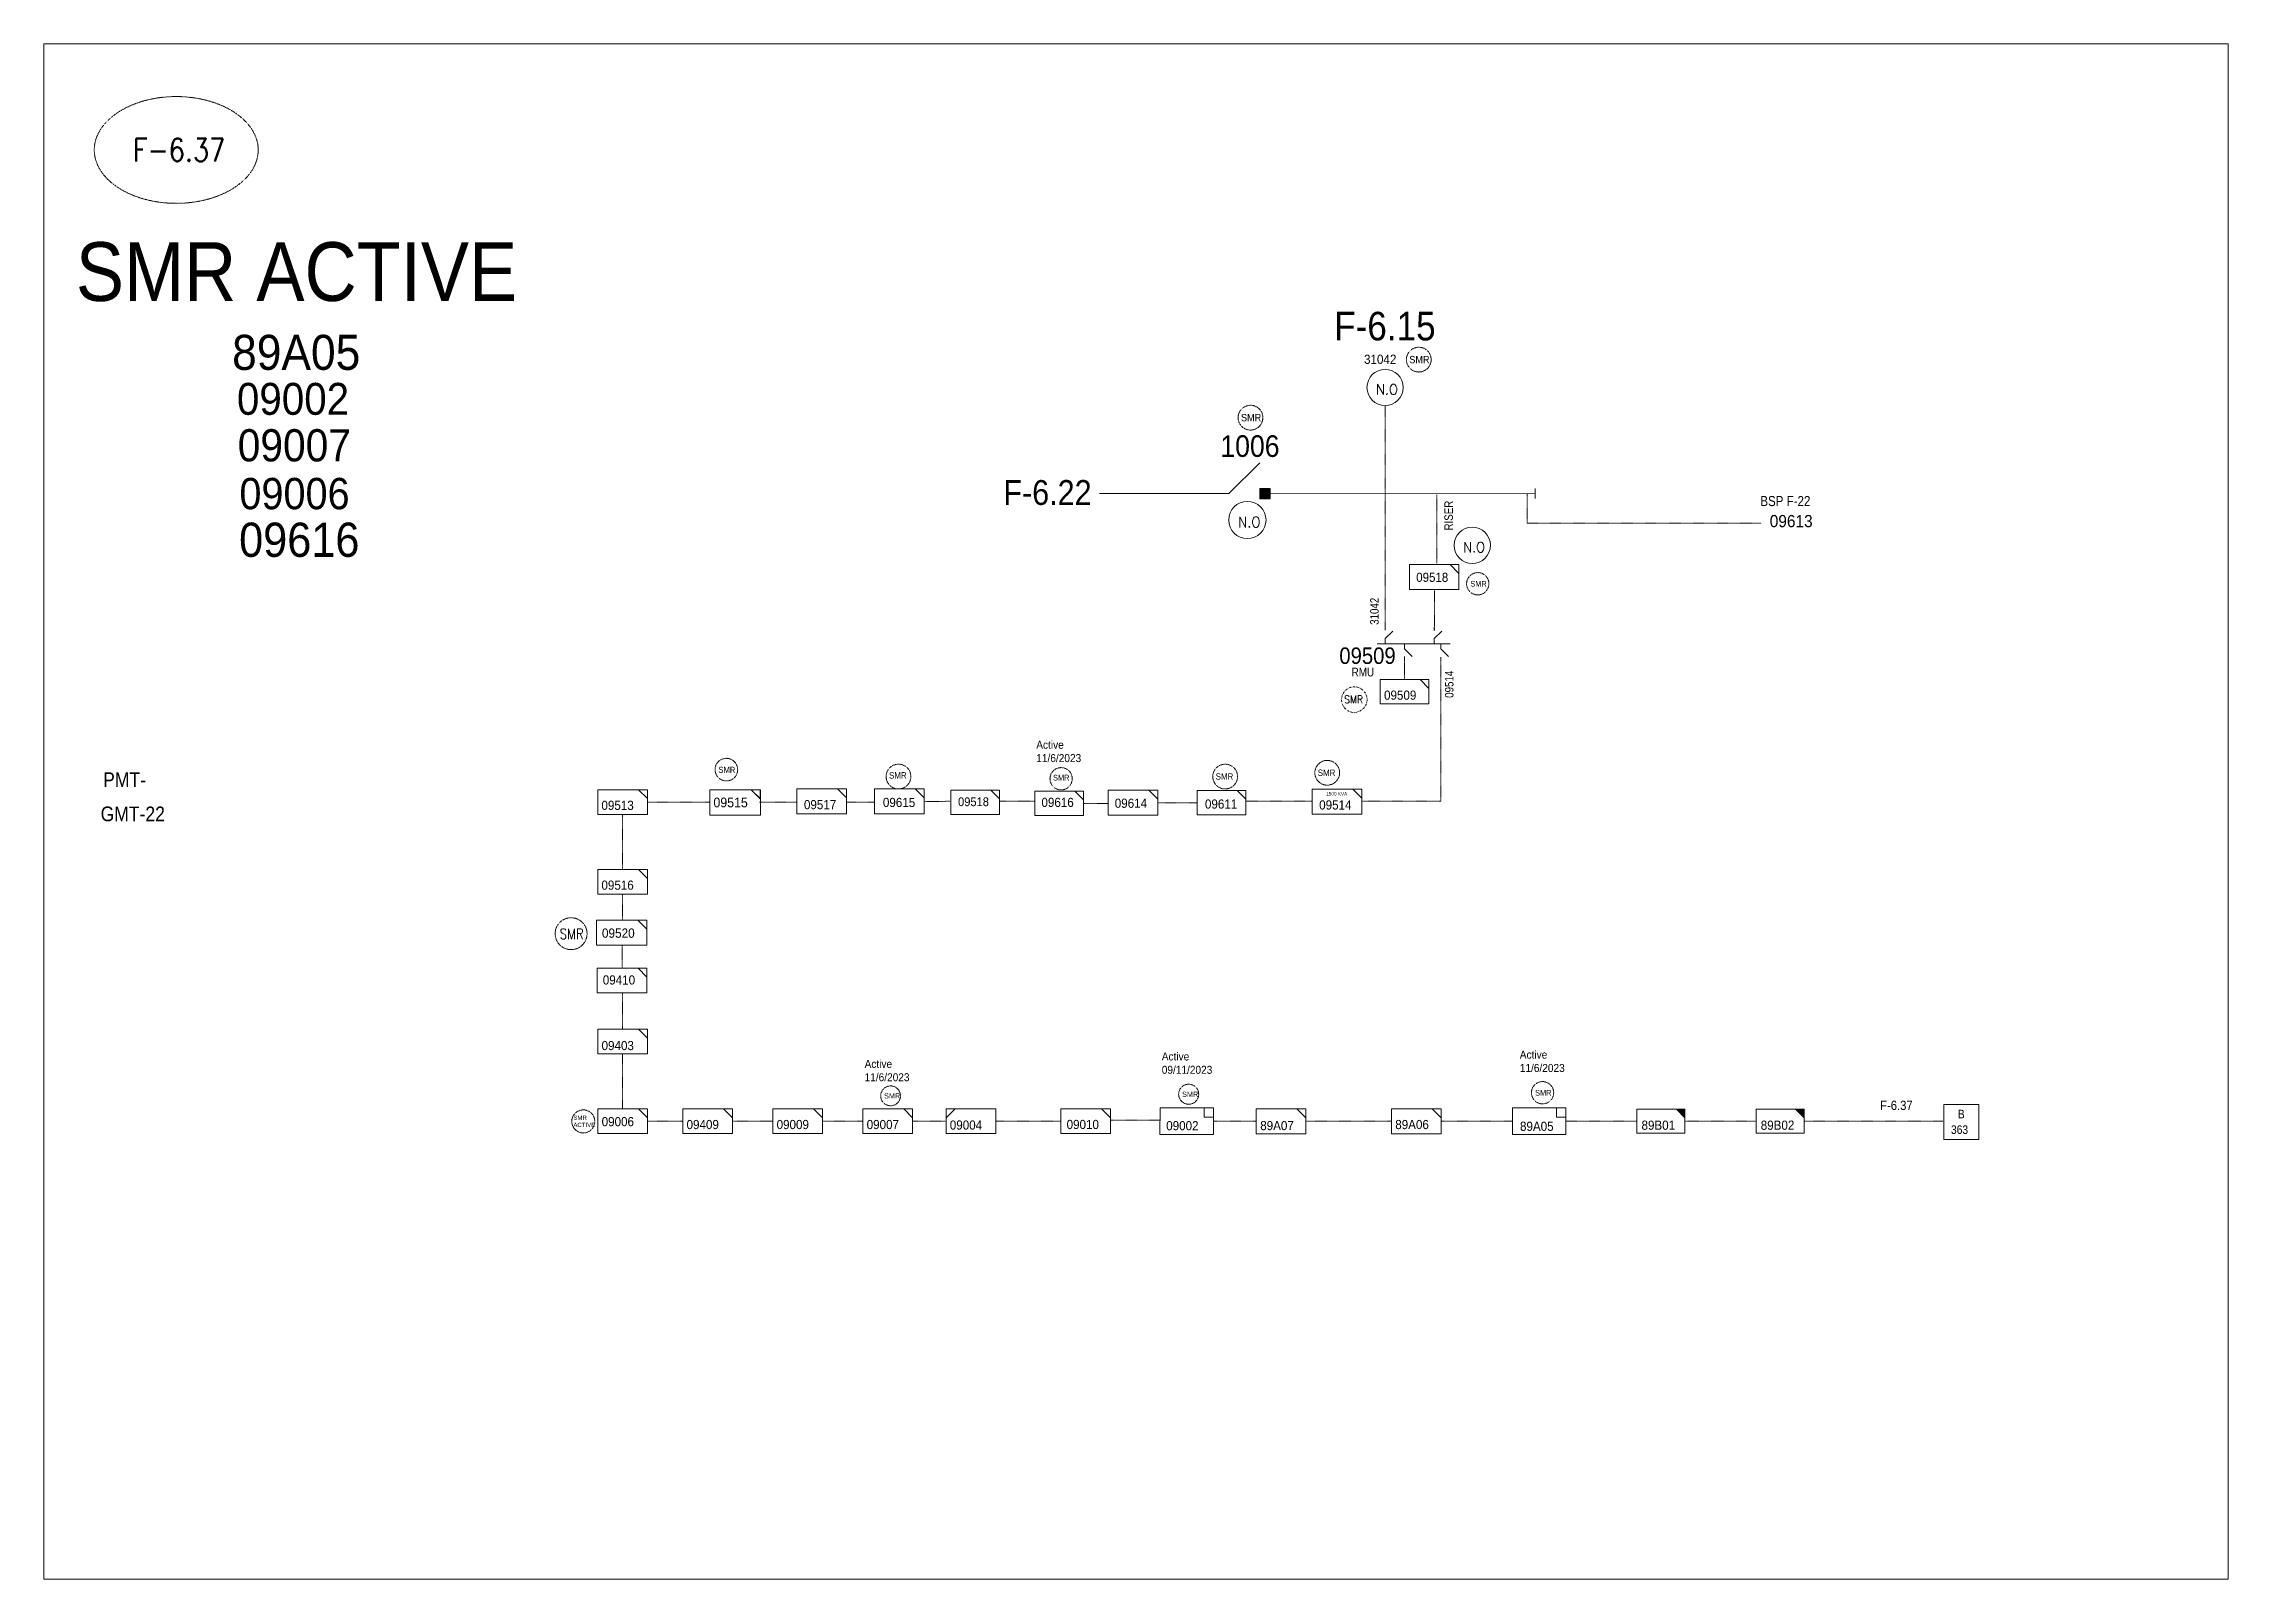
# Model space of a CAD drawing. Header units: metres. Extents: x 65984 to 144644, y -19036 to 23726.
# Drawn here: x 101724 to 102604, y -12188 to -11570 of the extents above; entities that cross this region are included whole.
import ezdxf
from ezdxf.enums import TextEntityAlignment as Align

# ---------------------------------------------------------------- set-up
doc = ezdxf.new("R2010")
doc.units = ezdxf.units.M
doc.header["$MEASUREMENT"] = 0
doc.linetypes.add('DGN Style 3', pattern=[0.013877, 0, -0.013877])
doc.linetypes.add('DGN Style 4', pattern=[1.6, 0.8, -0.4, 0, -0.4])
doc.layers.get('0').update_dxf_attribs({"color": 95, "lineweight": 40})
for name, color, linetype, lineweight in [('ABS', 7, 'Continuous', 40), ('d_eos', 111, 'Continuous', 40), ('d_eos no', 121, 'Continuous', 40), ('d_switch', 95, 'Continuous', 40), ('d_tf no', 6, 'Continuous', 40), ('d_ug cable', 95, 'Continuous', 40), ('d_unit sub', 7, 'Continuous', 40), ('fedr no', 95, 'Continuous', 40), ('GRID STATION  04', 7, 'Continuous', 40), ('GRID STATION 01', 7, 'Continuous', 40), ('Level 37', 7, 'Continuous', 0), ('O H MAIN FEEDER', 4, 'Continuous', 100), ('SW N O', 114, 'Continuous', 30)]:
    doc.layers.add(name, color=color, linetype=linetype, lineweight=lineweight)
doc.styles.add('NASKHF', font='naskhf.shx', dxfattribs={"height": 8})
doc.styles.add('Style-Arial', font='arial.ttf')
doc.styles.add('Style-ENGINEERING', font='ENGINEERING.shx')
doc.styles.add('Style-msdefault', font='msdefault.shx')
doc.styles.add('Style-simplex', font='simplex.shx')
doc.styles.add('Style-STANDARD', font='STANDARD.shx')

msp = doc.modelspace()

# ---------------------------------------------------------------- texts
at = {"layer": 'd_eos no', "color": 2, "linetype": 'Continuous', "lineweight": 13, "style": 'Style-Arial', "width": 0.88}
msp.add_text('09509', height=6.638, dxfattribs=at).set_placement((102245.94, -11812.81), align=Align.TOP_LEFT)
at = {"layer": 'd_switch', "color": 7, "linetype": 'Continuous', "lineweight": 13, "style": 'Style-ENGINEERING', "width": 0.857143}
for s, p in [('RISER', (102288.25, -11765.71)), ('31042', (102258.36, -11803.71))]:
    msp.add_text(s, height=3.43, rotation=90, dxfattribs=at).set_placement(p, align=Align.TOP_LEFT)
at = {"layer": 'd_switch', "color": 55, "linetype": 'Continuous', "lineweight": 13, "style": 'Style-msdefault', "width": 0.857143}
msp.add_text('BSP F-22', height=4.057, dxfattribs=at).set_placement((102415.51, -11751.81), align=Align.TOP_LEFT)
at = {"layer": 'd_switch', "color": 7, "linetype": 'Continuous', "lineweight": 13, "insert": (102288.48, -11833.11), "char_height": 3.43, "attachment_point": 1, "rotation": 90, "style": 'NASKHF'}
msp.add_mtext('\\FENGINEERING;\\H1x;\\W0.857143;09514\\P', dxfattribs=at)
at = {"layer": 'd_switch', "color": 2, "linetype": 'Continuous', "lineweight": 13, "insert": (102463.78, -11995.35), "char_height": 3.7627, "attachment_point": 1, "style": 'NASKHF'}
msp.add_mtext('\\Fmsdefault;\\H1x;\\W0.9;F-6.37\\P', dxfattribs=at)
at = {"layer": 'd_tf no', "color": 121, "linetype": 'Continuous', "lineweight": 13, "style": 'Style-msdefault', "width": 0.945946}
for s, height, p in [('89A05', 14.113, (101799.96, -11686.89)), ('09002', 12.843, (101801.9, -11706.26)), ('09007', 12.969, (101802.22, -11724.9)), ('09006', 12.619, (101802.9, -11744.53)), ('09616', 13.777, (101802.78, -11762.54)), ('09616', 3.7, (102125.95, -11873.35)), ('09006', 3.7, (101948.81, -12001.94)), ('09007', 3.7, (102055.55, -12003.11)), ('09002', 3.7, (102176.21, -12003.58)), ('89A05', 3.7, (102318.71, -12003.81))]:
    msp.add_text(s, height=height, dxfattribs=at).set_placement(p, align=Align.TOP_LEFT)
at = {"layer": 'd_tf no', "color": 2, "linetype": 'Continuous', "lineweight": 13, "style": 'Style-msdefault', "width": 0.945946}
for s, height, p in [('31042', 3.7, (102255.89, -11694.88)), ('09518', 3.667, (102276.91, -11782.72)), ('09509', 3.7, (102263.94, -11830.17)), ('09515', 3.932, (101993.84, -11873.28)), ('09615', 3.7, (102062.09, -11873.38)), ('09611', 3.7, (102191.81, -11874.02)), ('09514', 3.7, (102237.82, -11874.39)), ('09520', 3.75, (101948.92, -11925.99))]:
    msp.add_text(s, height=height, dxfattribs=at).set_placement(p, align=Align.TOP_LEFT)
at = {"layer": 'd_tf no', "color": 7, "linetype": 'Continuous', "lineweight": 13, "style": 'Style-msdefault', "width": 0.945946}
for s, height, p in [('09613', 4.913, (102419.3, -11759.46)), ('1500 KVA', 1.368, (102240.64, -11871.08))]:
    msp.add_text(s, height=height, dxfattribs=at).set_placement(p, align=Align.TOP_LEFT)
at = {"layer": 'd_tf no', "color": 1, "linetype": 'Continuous', "lineweight": 13, "ltscale": 0.9, "style": 'Style-simplex', "width": 0.909091}
msp.add_text('SMR', height=3.004, dxfattribs=at).set_placement((102251.68, -11833.72), align=Align.MIDDLE_CENTER)
at = {"layer": 'd_tf no', "color": 1, "linetype": 'Continuous', "lineweight": 40, "style": 'Style-msdefault', "width": 0.945946}
msp.add_text('SMR', height=2.428, dxfattribs=at).set_placement((101995.84, -11860.89), align=Align.TOP_LEFT)
at = {"layer": 'd_tf no', "color": 1, "linetype": 'Continuous', "lineweight": 13, "style": 'Style-msdefault', "width": 0.945946}
for s, height, p in [('09513', 3.7, (101948.72, -11874.55)), ('09517', 3.7, (102030.29, -11874.26)), ('09518', 3.539, (102092.36, -11873.19)), ('09614', 3.7, (102155.48, -11873.7)), ('09516', 3.7, (101948.72, -11906.69)), ('09410', 3.7, (101949.27, -11944.87)), ('09403', 3.7, (101948.78, -11971.3)), ('09409', 3.7, (101983.01, -12003.11)), ('09009', 3.7, (102019.28, -12003.11)), ('09004', 3.7, (102089.04, -12003.32)), ('09010', 3.7, (102136.09, -12003.08)), ('89A07', 3.7, (102214.08, -12003.53)), ('89A06', 3.7, (102268.47, -12003.11)), ('89B01', 3.7, (102367.65, -12003.38)), ('89B02', 3.7, (102415.67, -12003.38))]:
    msp.add_text(s, height=height, dxfattribs=at).set_placement(p, align=Align.TOP_LEFT)
at = {"layer": 'd_tf no', "color": 1, "lineweight": 13, "char_height": 2.9611, "attachment_point": 1, "style": 'NASKHF'}
for insert in [(102274.12, -11695.38), (102206.33, -11718.75)]:
    msp.add_mtext('\\Fmsdefault;\\H1x;\\W0.925;SMR\\P', dxfattribs=dict(at, insert=insert))
at = {"layer": 'd_tf no', "color": 2, "lineweight": 13, "attachment_point": 1, "style": 'NASKHF'}
for s, insert, char_height in [('\\Fmsdefault;\\H1x;\\W0.925;SMR\\P', (102298.7, -11786), 2.3231), ('\\Fmsdefault;\\H1x;\\W0.925;SMR\\P', (102064.56, -11863.04), 2.5812), ('\\Fmsdefault;\\H1x;\\W0.925;SMR\\P', (102130.63, -11864.09), 2.3231), ('\\Fmsdefault;\\H1x;\\W0.925;SMR\\P', (102196.13, -11863.49), 2.5812), ('\\Fmsdefault;\\H1x;\\W0.925;SMR\\P', (102237.25, -11861.98), 2.5812), ('\\Fmsdefault;\\H1x;\\W0.925;SMR\\P', (102062.56, -11992.38), 2.0698), ('\\Fmsdefault;\\H1x;\\W0.925;SMR\\P', (102182.58, -11991.72), 2.0908), ('\\Fmsdefault;\\H1x;\\W0.925;SMR\\P', (102324.8, -11991.02), 2.3231), ('\\Fmsdefault;\\H1x;\\W0.925;SMR\\PACTIVE \\P', (101937.41, -12001.35), 1.7306)]:
    msp.add_mtext(s, dxfattribs=dict(at, insert=insert, char_height=char_height))
at = {"layer": 'd_tf no', "color": 121, "linetype": 'Continuous', "lineweight": 40, "char_height": 3.2147, "attachment_point": 1, "style": 'NASKHF'}
for s, insert in [('\\Fmsdefault;\\H1x;\\W0.945946;Active\\P11/6/2023', (102123.87, -11850.4)), ('\\Fmsdefault;\\H1x;\\W0.945946;Active\\P09/11/2023', (102174.42, -11975.95)), ('\\Fmsdefault;\\H1x;\\W0.945946;Active\\P11/6/2023', (102318.63, -11975.21)), ('\\Fmsdefault;\\H1x;\\W0.945946;Active\\P11/6/2023', (102054.72, -11978.95))]:
    msp.add_mtext(s, dxfattribs=dict(at, insert=insert))
at = {"layer": 'd_tf no', "color": 1, "linetype": 'Continuous', "lineweight": 40, "ltscale": 0.3, "insert": (101936.73, -11928.18), "char_height": 4.2084, "attachment_point": 5, "line_spacing_factor": 1.2, "style": 'Style-STANDARD'}
msp.add_mtext('\\H1x;\\W0.909091;SMR\\P', dxfattribs=at)
at = {"layer": 'fedr no', "color": 6, "linetype": 'Continuous', "lineweight": 13, "style": 'Style-STANDARD', "width": 0.909091}
msp.add_text('F-6.37', height=9.19, dxfattribs=at).set_placement((101778.65, -11612.43), align=Align.MIDDLE_CENTER)
at = {"layer": 'GRID STATION  04', "color": 1, "linetype": 'Continuous', "lineweight": 13, "style": 'Style-msdefault', "width": 0.888889}
for s, height, p in [('B', 3.47, (102495.08, -11999.02)), ('363', 3.468, (102492.31, -12005.29))]:
    msp.add_text(s, height=height, dxfattribs=at).set_placement(p, align=Align.TOP_LEFT)
at = {"layer": 'GRID STATION 01', "linetype": 'Continuous', "lineweight": 13, "style": 'Style-msdefault', "width": 0.888889}
for s, p in [('PMT-', (101748, -11863.1)), ('GMT-22', (101746.99, -11876.87))]:
    msp.add_text(s, height=5.94, dxfattribs=at).set_placement(p, align=Align.TOP_LEFT)
at = {"layer": 'Level 37', "color": 121, "linetype": 'Continuous', "lineweight": 13, "style": 'Style-Arial', "width": 0.88}
msp.add_text('SMR ACTIVE', height=23.662, dxfattribs=at).set_placement((101737.01, -11673.25))
at = {"layer": 'Level 37', "color": 55, "linetype": 'Continuous', "lineweight": 13, "ltscale": 1.417753, "style": 'Style-Arial', "width": 0.88}
msp.add_text('F-6.15', height=11.5, dxfattribs=at).set_placement((102243.86, -11689.13))
at = {"layer": 'Level 37', "color": 2, "linetype": 'Continuous', "lineweight": 13, "style": 'Style-Arial', "width": 0.88}
msp.add_text('1006', height=8.713, dxfattribs=at).set_placement((102198.02, -11736.06))
at = {"layer": 'Level 37', "color": 55, "linetype": 'Continuous', "lineweight": 13, "style": 'Style-Arial', "width": 0.88}
msp.add_text('F-6.22', height=10, dxfattribs=at).set_placement((102110.62, -11755.4))
at = {"layer": 'Level 37', "color": 2, "linetype": 'Continuous', "lineweight": 13, "style": 'Style-msdefault', "width": 0.854701}
msp.add_text('RMU', height=3.483, dxfattribs=at).set_placement((102255.42, -11822.73), align=Align.MIDDLE_CENTER)

# ---------------------------------------------------------------- blocks, each defined once
blk = doc.blocks.new('TF_8')
at = {"color": 0, "linetype": 'ByBlock', "lineweight": -2}
blk.add_line((6.3, 4.95), (9.9, 1.35), dxfattribs=at)
blk.add_3dface([(-10.1, 4.95), (9.9, 4.95), (9.9, -5.05), (-10.1, -5.05)], dxfattribs=at)
blk = doc.blocks.new('exist.us-1000kva')
at = {"color": 0, "linetype": 'ByBlock', "lineweight": -2, "flags": 128}
blk.add_lwpolyline([(40, 12.9), (32.8, 20), (40, 20)], close=True, dxfattribs=at)
at = {"color": 0, "linetype": 'ByBlock', "lineweight": -2, "extrusion": (0, 0, -1)}
blk.add_solid([(-40, 12.9), (-32.8, 20), (-40, 20)], dxfattribs=at)
at = {"color": 0, "linetype": 'ByBlock', "lineweight": -2, "xscale": 2, "yscale": 2}
blk.add_blockref('TF_8', (20.2, 10.1), dxfattribs=at)
blk = doc.blocks.new('TF3')
at = {"color": 0, "linetype": 'ByBlock', "lineweight": -2}
for p, q in [((11.3, 9), (18.3, 9)), ((18.3, 9), (18.3, 2))]:
    blk.add_line(p, q, dxfattribs=at)
at = {"color": 0, "linetype": 'ByBlock', "lineweight": -2, "flags": 128}
blk.add_lwpolyline([(18.3, 2), (11.3, 2), (11.3, 9)], dxfattribs=at)
at = {"color": 0, "linetype": 'ByBlock', "lineweight": -2}
blk.add_3dface([(-21.7, 9), (18.3, 9), (18.3, -11), (-21.7, -11)], dxfattribs=at)
blk = doc.blocks.new('*U3405')
at = {"layer": 'd_unit sub', "color": 1, "linetype": 'Continuous', "lineweight": 13, "flags": 128}
blk.add_lwpolyline([(6.4, 5), (9.99, 1.4), (9.99, 5)], close=True, dxfattribs=at)
at = {"layer": 'd_unit sub', "color": 1, "linetype": 'Continuous', "lineweight": 13, "xscale": 0.999671859597321, "yscale": 0.999671859597321, "zscale": 0.2499179648993302, "rotation": 359.9999999999999}
blk.add_blockref('TF_8', (0.1, 0.05), dxfattribs=at)
blk = doc.blocks.new('*U2819')
at = {"layer": 'd_unit sub', "color": 2, "linetype": 'Continuous', "lineweight": 13, "flags": 128}
blk.add_lwpolyline([(6.4, 5), (9.99, 1.4), (9.99, 5)], close=True, dxfattribs=at)
at = {"layer": 'd_unit sub', "color": 2, "linetype": 'Continuous', "lineweight": 13, "xscale": 0.999671859597321, "yscale": 0.999671859597321, "zscale": 0.2499179648993302, "rotation": 359.9999999999999}
blk.add_blockref('TF_8', (0.1, 0.05), dxfattribs=at)
blk = doc.blocks.new('*U3406')
at = {"layer": 'd_unit sub', "color": 2, "linetype": 'Continuous', "lineweight": 13, "flags": 128}
blk.add_lwpolyline([(6.4, 5), (9.99, 1.4), (9.99, 5)], close=True, dxfattribs=at)
at = {"layer": 'd_unit sub', "color": 2, "linetype": 'Continuous', "lineweight": 13, "xscale": 0.999671859597321, "yscale": 0.999671859597321, "zscale": 0.2451454205505333, "rotation": 359.9999999999999}
blk.add_blockref('TF_8', (0.1, 0.05), dxfattribs=at)
blk = doc.blocks.new('*U2880')
at = {"layer": 'd_unit sub', "color": 2, "linetype": 'Continuous', "lineweight": 13, "flags": 128}
blk.add_lwpolyline([(6.41, 5), (10.01, 5), (10.01, 1.4)], close=True, dxfattribs=at)
at = {"layer": 'd_unit sub', "color": 2, "linetype": 'Continuous', "lineweight": 13, "xscale": 0.999671859597321, "yscale": 0.999671859597321, "zscale": 0.2499179648993302, "rotation": 359.9999999999999}
blk.add_blockref('TF_8', (0.11, 0.05), dxfattribs=at)
blk = doc.blocks.new('ABS2_1_1')
at = {"color": 0, "linetype": 'ByBlock', "lineweight": -2, "ltscale": 500}
for q in [(-29900, 43500), (0, 0)]:
    blk.add_line((0, 13600), q, dxfattribs=at)
at = {"color": 0, "linetype": 'ByBlock', "lineweight": -2, "ltscale": 500, "flags": 128}
for points in [[(5000, 43600), (-5000, 43600), (-5000, 53600), (5000, 53600)], [(3791, 49653), (3791, 49653), (3791, 49653)]]:
    blk.add_lwpolyline(points, close=True, dxfattribs=at)
at = {"color": 0, "linetype": 'ByBlock', "lineweight": -2, "ltscale": 500}
for points in [[(5000, 43600), (-5000, 43600), (5000, 53600), (-5000, 53600)], [(3791, 49653), (3791, 49653), (3791, 49653)]]:
    blk.add_solid(points, dxfattribs=at)
blk = doc.blocks.new('*U3888')
at = {"layer": 'd_unit sub', "color": 1, "linetype": 'Continuous', "lineweight": 13, "flags": 128}
blk.add_lwpolyline([(6.4, 5), (9.99, 1.4), (9.99, 5)], close=True, dxfattribs=at)
at = {"layer": 'd_unit sub', "color": 1, "linetype": 'Continuous', "lineweight": 13, "xscale": 0.999671859597321, "yscale": 0.999671859597321, "zscale": 0.2303461224946311, "rotation": 359.9999999999999}
blk.add_blockref('TF_8', (0.1, 0.05), dxfattribs=at)
blk = doc.blocks.new('*U4095')
at = {"layer": 'SW N O', "color": 3, "lineweight": 13, "ltscale": 0.426762}
blk.add_circle((0, 0), 16.8, dxfattribs=at)
at = {"layer": 'SW N O', "color": 3, "lineweight": 13, "insert": (1.7, -1.8), "char_height": 9.6, "attachment_point": 5, "line_spacing_factor": 0.6, "style": 'Style-STANDARD'}
blk.add_mtext('N.O', dxfattribs=at)
blk = doc.blocks.new('*U4096')
at = {"layer": 'SW N O', "color": 3, "lineweight": 13, "ltscale": 0.426762}
blk.add_circle((0, 0), 16.8, dxfattribs=at)
at = {"layer": 'SW N O', "color": 3, "lineweight": 13, "insert": (1.7, -1.8), "char_height": 9.6, "attachment_point": 5, "line_spacing_factor": 0.6, "style": 'Style-STANDARD'}
blk.add_mtext('N.O', dxfattribs=at)

# ---------------------------------------------------------------- linework, layer by layer
at = {"layer": 'd_eos', "color": 2, "linetype": 'Continuous', "lineweight": 13, "ltscale": 0.421439}
for p, q in [((102264.37, -11805.9), (102264.37, -11804.63)), ((102264.37, -11809.23), (102267.51, -11806.19)), ((102284.16, -11805.93), (102284.16, -11804.66)), ((102284.16, -11809.26), (102287.29, -11806.22)), ((102261.24, -11811.32), (102290.54, -11811.32)), ((102264.37, -11811.32), (102264.37, -11809.23)), ((102272.17, -11811.32), (102272.17, -11813.4)), ((102272.17, -11813.4), (102275.31, -11816.45)), ((102272.17, -11816.74), (102272.17, -11818)), ((102284.16, -11811.35), (102284.16, -11809.26)), ((102286.8, -11811.32), (102286.8, -11813.4)), ((102286.8, -11813.4), (102289.94, -11816.45)), ((102286.8, -11816.74), (102286.8, -11818.01))]:
    msp.add_line(p, q, dxfattribs=at)
at = {"layer": 'd_ug cable', "color": 2, "linetype": 'DGN Style 3', "lineweight": 13}
msp.add_line((102272.18, -11825.77), (102272.17, -11816.52), dxfattribs=at)
at = {"layer": 'd_ug cable', "color": 1, "linetype": 'DGN Style 3', "lineweight": 13}
for p, q in [((101967.23, -11875.09), (101992.37, -11875.09)), ((102078.72, -11874.85), (102089.52, -11874.77)), ((102109.04, -11874.77), (102123.12, -11874.77)), ((102143.06, -11875.65), (102152.79, -11875.65)), ((101957.23, -11902.23), (101957.23, -11880.09)), ((101957.23, -11922.64), (101957.23, -11912.23)), ((101957.11, -11932.66), (101957.11, -11941.98)), ((101957.23, -11966.51), (101957.23, -11951.98)), ((101957.23, -11998.65), (101957.23, -11976.51)), ((101967.23, -12003.65), (101981.53, -12003.65)), ((102001.52, -12003.65), (102017.8, -12003.65)), ((102037.79, -12003.65), (102054.06, -12003.65)), ((102074.06, -12003.65), (102087.58, -12003.65)), ((102195.23, -12003.65), (102212.48, -12003.65)), ((102232.47, -12003.65), (102266.99, -12003.65))]:
    msp.add_line(p, q, dxfattribs=at)
at = {"layer": 'd_ug cable', "color": 1, "linetype": 'DGN Style 3', "lineweight": 13, "flags": 128}
for points in [[(102264.4, -11804.79), (102264.4, -11715.68)], [(102285.27, -11751.35), (102285.16, -11778.96), (102285.16, -11778.96), (102285.16, -11778.96)], [(102284.22, -11805.97), (102284.22, -11789.37), (102284.22, -11789.37)], [(102286.8, -11818.01), (102286.8, -11874.77), (102286.8, -11874.77)], [(102012.36, -11875.09), (102027.42, -11875.09)], [(102047.42, -11875.09), (102058.67, -11875.09)], [(102172.85, -11875.34), (102188.74, -11875.34)], [(102208.61, -11874.77), (102234.96, -11874.77), (102234.96, -11874.77)], [(102254.95, -11874.77), (102286.8, -11874.77), (102286.8, -11874.77)], [(102107.57, -12003.62), (102133.75, -12003.62)], [(102153.74, -12003.24), (102173.72, -12003.24)], [(102315.63, -12003.65), (102286.98, -12003.65)], [(102365.8, -12003.65), (102337.14, -12003.65)], [(102413.81, -12003.65), (102385.16, -12003.65)], [(102488.96, -12003.65), (102488.96, -12003.65), (102433.18, -12003.65)]]:
    msp.add_lwpolyline(points, dxfattribs=at)
at = {"layer": 'd_ug cable', "color": 191, "linetype": 'DGN Style 3', "lineweight": 13, "flags": 128}
msp.add_lwpolyline([(102321.56, -11750.84), (102321.56, -11762.81), (102415.95, -11762.81)], dxfattribs=at)
at = {"layer": 'd_ug cable', "color": 2, "linetype": 'DGN Style 3', "lineweight": 13}
for centre, radius in [((102277.94, -11696.88), 4.99), ((102210.15, -11720.26), 4.99), ((101999.04, -11862.02), 4.56), ((101936.5, -11928.1), 6.43)]:
    msp.add_circle(centre, radius, dxfattribs=at)
at = {"layer": 'd_ug cable', "color": 1, "linetype": 'DGN Style 3', "lineweight": 13}
for centre, radius in [((102301.69, -11787.15), 4.49), ((102068.37, -11864.81), 4.99), ((102133.88, -11865.7), 4.49), ((102199.95, -11864.81), 4.99), ((102241.06, -11863.29), 4.99), ((102065.19, -11993.41), 4), ((102185.25, -11992.75), 4.04), ((102327.79, -11992.16), 4.49), ((101941.41, -12003.7), 4.64)]:
    msp.add_circle(centre, radius, dxfattribs=at)
at = {"layer": 'd_ug cable', "color": 2, "linetype": 'DGN Style 4', "lineweight": 13}
msp.add_circle((102251.96, -11833.82), 5.15, dxfattribs=at)
at = {"layer": 'fedr no', "color": 82, "linetype": 'DGN Style 3', "lineweight": 13, "true_color": 0x1dc70e}
msp.add_ellipse((101777.45, -11612.43), major_axis=(33.02, 0), ratio=0.651175, dxfattribs=at)
at = {"layer": 'GRID STATION  04', "color": 1, "linetype": 'Continuous', "lineweight": 13, "ltscale": 0.39177, "flags": 128}
msp.add_lwpolyline([(102503.55, -12011), (102503.55, -11996.84), (102489.4, -11996.84), (102489.4, -12011)], close=True, dxfattribs=at)
at = {"layer": 'O H MAIN FEEDER', "color": 191, "lineweight": 13, "ltscale": 0.426762}
msp.add_line((102200.17, -11750.84), (102149.33, -11750.84), dxfattribs=at)
at = {"layer": 'O H MAIN FEEDER', "color": 1, "lineweight": 13, "ltscale": 0.426762}
msp.add_line((102324.8, -11750.84), (102214.73, -11750.88), dxfattribs=at)
at = {"layer": 'O H MAIN FEEDER', "color": 131, "lineweight": 13, "ltscale": 0.426762}
msp.add_line((102324.8, -11752.86), (102324.8, -11748.81), dxfattribs=at)
at = {"layer": 'O H MAIN FEEDER', "color": 140, "linetype": 'Continuous', "lineweight": 13, "flags": 128}
msp.add_lwpolyline([(101724.06, -11569.63), (102604.01, -11569.63), (102604.01, -12188.13), (101724.06, -12188.13)], close=True, dxfattribs=at)

# ---------------------------------------------------------------- block references
at = {"layer": 'ABS', "color": 2, "linetype": 'Continuous', "lineweight": 13, "ltscale": 0.690717, "xscale": 0.0004162977093428842, "yscale": 0.0004162977093428842, "zscale": 0.0003680335276451397, "rotation": 269.9999999999997}
msp.add_blockref('ABS2_1_1', (102195.79, -11750.84), dxfattribs=at)
at = {"layer": 'd_unit sub', "color": 2, "linetype": 'Continuous', "lineweight": 13}
for name, p in [('*U2880', (102284.12, -11784.43)), ('*U2819', (102068.67, -11874.8)), ('*U2819', (102244.96, -11874.93)), ('*U2819', (101957.23, -12003.64)), ('*U2819', (102064.06, -12003.64))]:
    msp.add_blockref(name, p, dxfattribs=at)
for name, p, xscale, yscale, zscale in [('TF_8', (102272.28, -11830.62), 0.9796784224053754, 0.9796784224053754, 0.2449196056013438), ('*U3406', (102002.53, -11875.27), 1.019468217428166, 1.019468217428166, 1.019468217428166), ('TF_8', (102198.63, -11875.29), 0.9796784224053754, 0.9796784224053754, 0.2449196056013438), ('TF_8', (102133.17, -11875.48), 0.9796784224053754, 0.9796784224053754, 0.2449196056013438)]:
    msp.add_blockref(name, p, dxfattribs=dict(at, xscale=xscale, yscale=yscale, zscale=zscale))
at = {"layer": 'd_unit sub', "color": 1, "linetype": 'Continuous', "lineweight": 13}
for p in [(101957.23, -11875.09), (102037.42, -11874.8), (102162.81, -11875.34), (101957.23, -11907.23), (101957.05, -11946.98), (101991.53, -12003.64), (102027.8, -12003.64), (102143.75, -12003.62), (102276.99, -12003.65)]:
    msp.add_blockref('*U3405', p, dxfattribs=at)
for name, p, xscale, yscale, zscale in [('*U3888', (102099.28, -11875.15), 0.9764703914850565, 0.9764703914850565, 0.9764703914850565), ('exist.us-1000kva', (102365.8, -12008.49), 0.4841668605426701, 0.4841668605426701, 0.4841668605426701), ('exist.us-1000kva', (102413.81, -12008.49), 0.4841668605426701, 0.4841668605426701, 0.4841668605426701)]:
    msp.add_blockref(name, p, dxfattribs=dict(at, xscale=xscale, yscale=yscale, zscale=zscale))
at = {"layer": 'd_unit sub', "color": 2, "linetype": 'Continuous', "lineweight": 13}
for name, p, xscale, yscale, zscale, rotation in [('TF_8', (101957.02, -11927.66), 1.01358437168992, 1.01358437168992, 0.2249261684093972, 359.9999999999999), ('TF3', (102185.38, -12003.1), 0.5378254598070786, 0.5378254598070786, 0.1639711767704507, 359.922), ('TF3', (102327.3, -12003.11), 0.5378254598070793, 0.5378254598070793, 0.1639711767704507, 359.9999999999999)]:
    msp.add_blockref(name, p, dxfattribs=dict(at, xscale=xscale, yscale=yscale, zscale=zscale, rotation=rotation))
at = {"layer": 'd_unit sub', "color": 1, "linetype": 'Continuous', "lineweight": 13, "zscale": 0.2499179648993302}
for p, xscale, yscale, rotation in [((101957.33, -11971.46), 0.999671859597321, 0.999671859597321, 359.9999999999999), ((102097.48, -12003.58), 0.9996718595973226, -0.9996718595973226, 180.078), ((102222.58, -12003.6), 0.999671859597321, 0.999671859597321, 359.9999999999999)]:
    msp.add_blockref('TF_8', p, dxfattribs=dict(at, xscale=xscale, yscale=yscale, rotation=rotation))
at = {"layer": 'SW N O', "color": 3, "lineweight": 13}
for name, p, xscale, yscale, zscale in [('*U4095', (102264.39, -11708.1), 0.4352951055373689, 0.4352951055373689, 0.4352951055373689), ('*U4096', (102208.91, -11761.48), 0.4467899144126506, 0.4467899144126506, 0.4467899144126506), ('*U4095', (102299.47, -11771.67), 0.4352951055373689, 0.4352951055373689, 0.4352951055373689)]:
    msp.add_blockref(name, p, dxfattribs=dict(at, xscale=xscale, yscale=yscale, zscale=zscale))

msp.set_redraw_order([(e.dxf.handle, doc.entitydb.next_handle()) for e in msp.query("TEXT MTEXT ATTDEF DIMENSION ARC_DIMENSION")])  # texts and dimensions are drawn at this point

doc.saveas('drawing.dxf')
